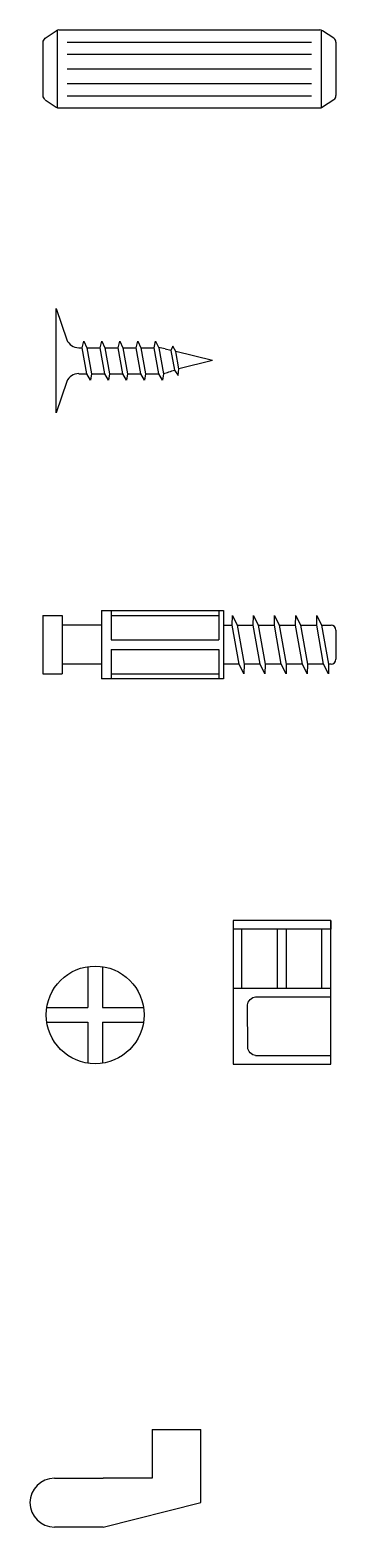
# Model space of a CAD drawing. Header units: millimetres. Extents: x 2256 to 3250, y 897 to 2099.
# Drawn here: x 2326.93 to 2330.06, y 1269.9 to 1285.24 of the extents above; entities that cross this region are included whole.
import ezdxf

# ---------------------------------------------------------------- set-up
doc = ezdxf.new("R2010")
doc.units = ezdxf.units.MM
doc.layers.get('0').update_dxf_attribs({"lineweight": 15})
doc.layers.add('A-FURN', color=8, linetype='Continuous', lineweight=13)
doc.layers.add('Viti', color=3, linetype='Continuous')

# ---------------------------------------------------------------- blocks, each defined once
blk = doc.blocks.new('101350')
for p, q in [((40.129, 267.872), (40.129, 267.326)), ((40.152, 267.914), (40.267, 267.99)), ((40.279, 267.201), (40.28, 267.997)), ((40.294, 267.999), (42.964, 267.999)), ((40.38, 267.874), (42.879, 267.874)), ((42.979, 267.997), (42.979, 267.201)), ((43.107, 267.914), (42.992, 267.99)), ((43.129, 267.872), (43.129, 267.326)), ((40.38, 267.749), (42.879, 267.749)), ((40.38, 267.599), (42.879, 267.599)), ((40.38, 267.449), (42.879, 267.449)), ((40.152, 267.284), (40.267, 267.207)), ((40.38, 267.324), (42.879, 267.324)), ((43.107, 267.284), (42.992, 267.207)), ((40.294, 267.199), (42.964, 267.199))]:
    blk.add_line(p, q)
for centre, start, end in [((40.179, 267.872), 123.6901, 180), ((40.294, 267.949), 90, 123.6901), ((42.964, 267.949), 56.3099, 90), ((43.079, 267.872), 0, 56.3099), ((40.179, 267.326), 180, 236.3099), ((43.079, 267.326), 303.6901, 0), ((40.294, 267.249), 236.3099, 270), ((42.964, 267.249), 270, 303.6901)]:
    blk.add_arc(centre, 0.05, start, end)
blk = doc.blocks.new('*U22')
blk.add_lwpolyline([(0, 0), (0.002, 0.1), (0.05, 0), (0.122, -0.4), (0.119, -0.5), (0.071, -0.4), (0, 0)])
blk = doc.blocks.new('*U23')
at = {"layer": 'Viti', "color": 0, "linetype": 'ByBlock', "lineweight": -2, "transparency": 16777216}
for p in [(42.38, 270.659), (42.596, 270.659), (42.812, 270.659), (43.028, 270.659), (43.245, 270.659)]:
    blk.add_blockref('*U22', p, dxfattribs=at)
blk = doc.blocks.new('ghjkl')
at = {"layer": 'Viti'}
for p, q in [((3665.85, 2456.259), (3665.85, 2455.559)), ((3665.85, 2456.259), (3667.1, 2456.259)), ((3665.95, 2456.259), (3665.95, 2455.959)), ((3667.05, 2456.259), (3667.05, 2455.959)), ((3667.1, 2456.259), (3667.1, 2455.559)), ((3665.25, 2456.209), (3665.25, 2455.609)), ((3665.25, 2456.209), (3665.45, 2456.209)), ((3665.45, 2456.209), (3665.45, 2455.609)), ((3665.85, 2456.109), (3665.45, 2456.109)), ((3665.85, 2456.084), (3665.85, 2455.734)), ((3665.95, 2456.209), (3667.05, 2456.209)), ((3667.1, 2456.109), (3667.187, 2456.109)), ((3667.237, 2456.109), (3667.404, 2456.109)), ((3667.454, 2456.109), (3667.62, 2456.109)), ((3667.67, 2456.109), (3667.836, 2456.109)), ((3667.886, 2456.109), (3668.052, 2456.109)), ((3668.102, 2456.109), (3668.2, 2456.109)), ((3665.95, 2455.959), (3667.05, 2455.959)), ((3668.25, 2456.059), (3668.25, 2455.759)), ((3665.95, 2455.859), (3665.95, 2455.559)), ((3665.95, 2455.859), (3667.05, 2455.859)), ((3667.05, 2455.859), (3667.05, 2455.559)), ((3665.25, 2455.609), (3665.45, 2455.609)), ((3665.85, 2455.709), (3665.45, 2455.709)), ((3665.95, 2455.609), (3667.05, 2455.609)), ((3667.259, 2455.709), (3667.1, 2455.709)), ((3667.475, 2455.709), (3667.309, 2455.709)), ((3667.691, 2455.709), (3667.525, 2455.709)), ((3667.907, 2455.709), (3667.741, 2455.709)), ((3668.124, 2455.709), (3667.958, 2455.709)), ((3668.2, 2455.709), (3668.174, 2455.709)), ((3667.1, 2455.559), (3665.85, 2455.559))]:
    blk.add_line(p, q, dxfattribs=at)
for centre, start, end in [((3668.2, 2456.059), 360, 90), ((3668.2, 2455.759), 270, 0)]:
    blk.add_arc(centre, 0.05, start, end, dxfattribs=at)
blk.add_blockref('*U23', (3624.808, 2185.45), dxfattribs=at)
blk = doc.blocks.new('weg')
at = {"layer": 'Viti'}
for p, q in [((2744.844, 1011.151), (2743.844, 1011.151)), ((2743.844, 1011.151), (2743.844, 1009.677)), ((2744.844, 1009.677), (2744.844, 1011.151)), ((2744.844, 1011.151), (2744.844, 1011.06)), ((2744.844, 1011.06), (2743.844, 1011.06)), ((2743.934, 1010.458), (2743.934, 1011.06)), ((2744.299, 1010.458), (2744.299, 1011.06)), ((2744.389, 1011.06), (2744.389, 1010.458)), ((2744.754, 1010.458), (2744.754, 1011.06)), ((2743.844, 1010.458), (2744.844, 1010.458)), ((2744.075, 1010.367), (2744.844, 1010.367)), ((2743.996, 1009.84), (2743.993, 1010.285)), ((2744.074, 1009.767), (2744.844, 1009.767)), ((2743.844, 1009.677), (2744.844, 1009.677))]:
    blk.add_line(p, q, dxfattribs=at)
for points in [[(2743.993, 1010.285), (2743.992, 1010.324), (2744.036, 1010.367), (2744.075, 1010.367)], [(2744.075, 1009.767), (2744.036, 1009.767), (2743.993, 1009.811), (2743.996, 1009.85)]]:
    blk.add_open_spline(points, degree=3, dxfattribs=at)
blk = doc.blocks.new('*U47')
blk.add_lwpolyline([(0.266, -0.401), (0.281, -0.334), (0.313, -0.401), (0.361, -0.668), (0.352, -0.734), (0.314, -0.668), (0.266, -0.401)])
blk = doc.blocks.new('*U48')
at = {"layer": 'Viti', "color": 0, "linetype": 'ByBlock', "lineweight": -2, "transparency": 16777216}
for p in [(53.583, 353.896), (53.767, 353.896), (53.951, 353.896), (54.135, 353.896), (54.318, 353.896)]:
    blk.add_blockref('*U47', p, dxfattribs=at)
blk = doc.blocks.new('vit')
at = {"layer": 'Viti'}
for p, q in [((2327.202, 1281.314), (2327.202, 1282.382)), ((2327.202, 1282.382), (2327.309, 1282.063)), ((2327.432, 1281.981), (2327.468, 1281.981)), ((2327.515, 1281.981), (2327.652, 1281.981)), ((2327.699, 1281.981), (2327.836, 1281.981)), ((2327.882, 1281.981), (2328.02, 1281.981)), ((2328.066, 1281.981), (2328.203, 1281.981)), ((2328.376, 1281.952), (2328.316, 1281.967)), ((2328.395, 1281.995), (2328.376, 1281.952)), ((2328.376, 1281.952), (2328.412, 1281.752)), ((2328.425, 1281.941), (2328.395, 1281.995)), ((2328.802, 1281.848), (2328.425, 1281.941)), ((2328.457, 1281.763), (2328.425, 1281.941)), ((2328.412, 1281.752), (2328.448, 1281.696)), ((2328.448, 1281.696), (2328.457, 1281.763)), ((2328.802, 1281.848), (2328.457, 1281.763)), ((2327.309, 1281.633), (2327.202, 1281.314)), ((2327.432, 1281.714), (2327.516, 1281.714)), ((2327.562, 1281.714), (2327.7, 1281.714)), ((2327.746, 1281.714), (2327.883, 1281.714)), ((2327.93, 1281.714), (2328.067, 1281.714)), ((2328.114, 1281.714), (2328.251, 1281.714))]:
    blk.add_line(p, q, dxfattribs=at)
for centre, radius, start, end in [((2327.432, 1282.115), 0.134, 203.012, 270), ((2327.672, 1279.089), 2.95, 77.3934, 78.6983), ((2327.432, 1281.581), 0.134, 90, 156.988)]:
    blk.add_arc(centre, radius, start, end, dxfattribs=at)
blk.add_spline([(2328.298, 1281.714), (2328.412, 1281.752)], degree=3, dxfattribs=at)
blk.add_blockref('*U48', (2273.619, 928.486), dxfattribs=at)

msp = doc.modelspace()

# ---------------------------------------------------------------- linework, layer by layer
at = {"layer": 'Viti'}
for p, q in [((2327.525, 1275.639), (2327.525, 1275.219)), ((2327.675, 1275.639), (2327.675, 1275.219)), ((2327.106, 1275.219), (2327.525, 1275.219)), ((2327.675, 1275.219), (2328.095, 1275.219)), ((2327.106, 1275.069), (2327.525, 1275.069)), ((2327.525, 1275.069), (2327.525, 1274.65)), ((2327.675, 1275.069), (2328.095, 1275.069)), ((2327.675, 1275.069), (2327.675, 1274.65)), ((2328.183, 1270.896), (2328.683, 1270.896)), ((2328.183, 1270.896), (2328.183, 1270.396)), ((2328.683, 1270.146), (2328.683, 1270.896)), ((2327.183, 1270.396), (2327.683, 1270.396)), ((2328.183, 1270.396), (2327.683, 1270.396)), ((2327.683, 1269.896), (2328.683, 1270.146)), ((2327.683, 1269.896), (2327.183, 1269.896))]:
    msp.add_line(p, q, dxfattribs=at)
msp.add_circle((2327.6, 1275.144), 0.5, dxfattribs=at)
msp.add_arc((2327.183, 1270.146), 0.25, 90, 270, dxfattribs=at)

# ---------------------------------------------------------------- block references
msp.add_blockref('ghjkl', (-1338.186, -1176.971))
at = {"layer": 'A-FURN'}
msp.add_blockref('weg', (-414.833, 264.961), dxfattribs=at)
at = {"layer": 'Viti'}
for name, p in [('101350', (2286.935, 1017.238)), ('vit', (0, 0))]:
    msp.add_blockref(name, p, dxfattribs=at)

doc.saveas('drawing.dxf')
